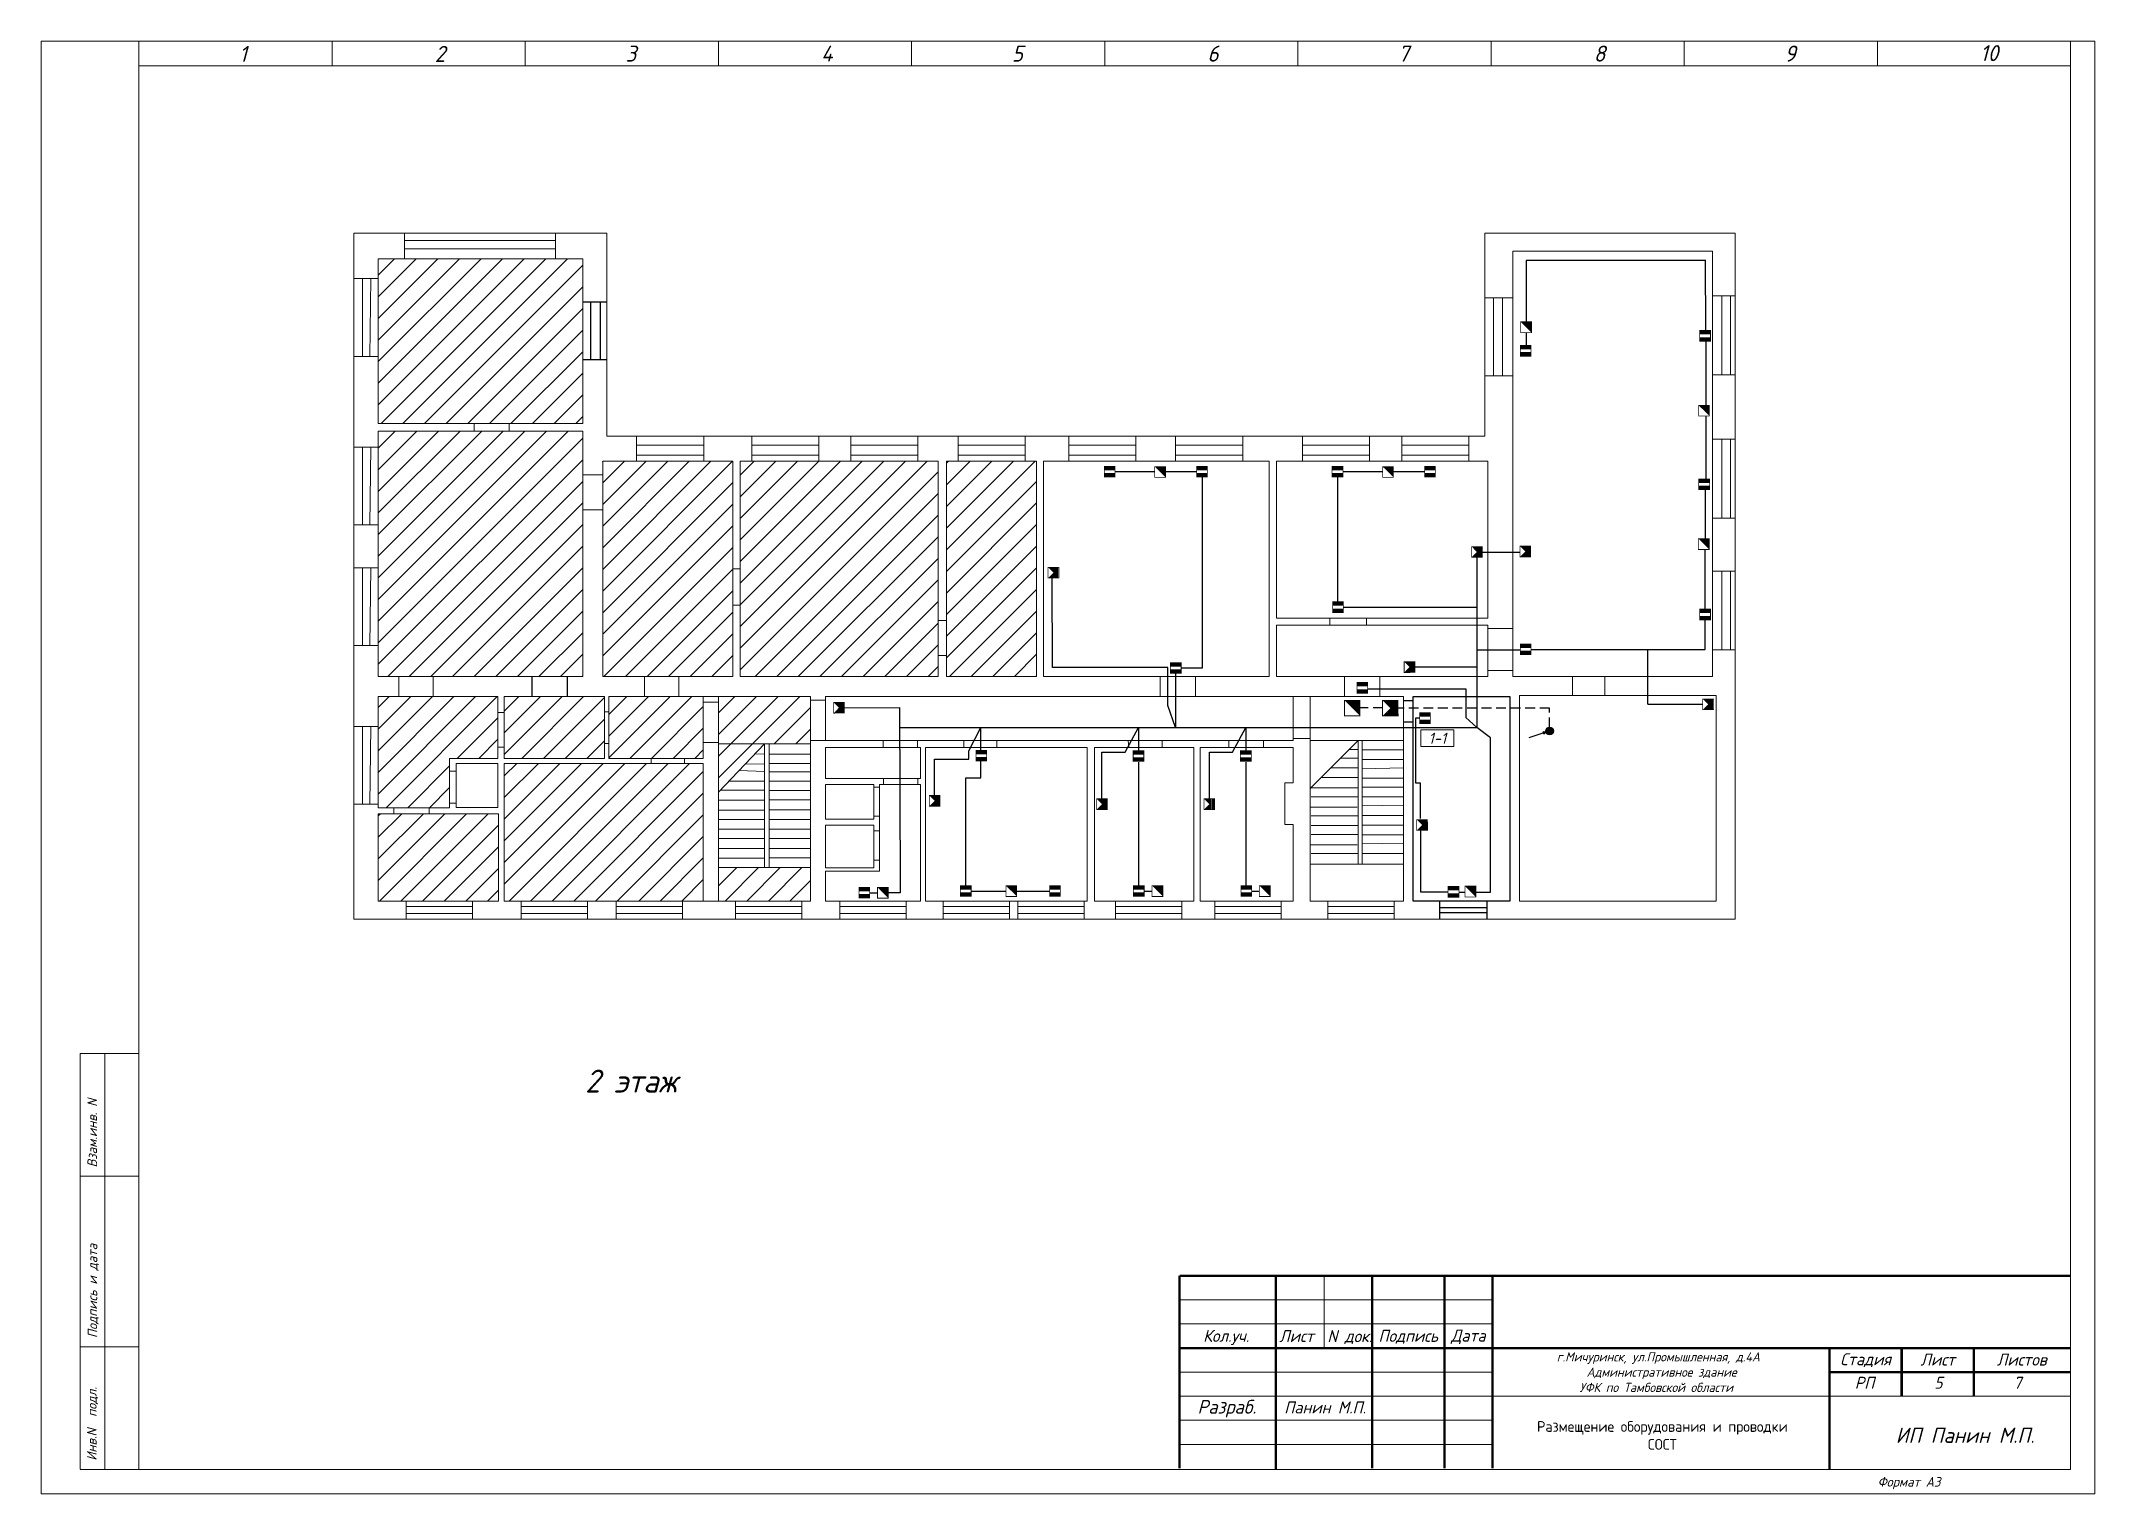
# Model space of a CAD drawing. Header units: inches. Extents: x -24 to 3888, y 393 to 1828.
# Drawn here: x 2185.8 to 2320.2, y 1165.1 to 1260.1 of the extents above; entities that cross this region are included whole.
import ezdxf

# ---------------------------------------------------------------- set-up
doc = ezdxf.new("R2010")
doc.units = ezdxf.units.IN
doc.header["$MEASUREMENT"] = 0
doc.linetypes.add('Caddy_Solid', pattern=[0])
doc.linetypes.add('HIDDEN2', pattern=[4.7625, 3.175, -1.5875])
doc.layers.get('0').transparency = 0.7
for name, color, linetype in [('BLK_12_THHN', 9, 'Continuous'), ('DESC', 7, 'Continuous'), ('LINK', 9, 'Continuous')]:
    doc.layers.add(name, color=color, linetype=linetype)
doc.styles.get("Standard").update_dxf_attribs({"font": 'GOST_Common Italic_0.ttf'})

msp = doc.modelspace()

# ---------------------------------------------------------------- texts
at = {"layer": 'DESC', "lineweight": 13}
for s, height, p in [('1', 1.05, (2198.81, 1258.78)), ('2', 1.05, (2211.61, 1258.78)), ('3', 1.05, (2224.09, 1258.8)), ('4', 1.05, (2236.89, 1258.8)), ('5', 1.05, (2249.37, 1258.8)), ('6', 1.05, (2262.17, 1258.8)), ('7', 1.05, (2274.65, 1258.8)), ('8', 1.05, (2287.45, 1258.8)), ('9', 1.05, (2299.93, 1258.8)), ('10', 1.048, (2312.73, 1258.83)), ('Формат А3', 0.629, (2306.03, 1165.58))]:
    msp.add_text(s, height=height, dxfattribs=at).set_placement(p)
for s, p in [('Взам.инв. N', (2189.51, 1186.46)), ('Подпись и дата', (2189.52, 1175.3)), ('Инв.N  подл.', (2189.48, 1167.28))]:
    msp.add_text(s, height=0.6288, rotation=90, dxfattribs=at).set_placement(p)
at = {"layer": 'DESC', "color": 0, "lineweight": 15}
for s, p in [('Кол.уч.', (2261.89, 1175.05)), ('Лист', (2266.87, 1175.04)), ('N док.', (2270.02, 1175.03)), ('РП', (2304.53, 1171.98)), ('5', (2309.73, 1171.98)), ('7', (2314.91, 1171.98))]:
    msp.add_text(s, height=0.787, dxfattribs=at).set_placement(p)
at = {"layer": 'DESC', "color": 0, "insert": (2277.22, 1214.54), "char_height": 0.72, "width": 2.16, "attachment_point": 5}
msp.add_mtext('1-1', dxfattribs=at)
at = {"layer": 'DESC', "color": 0, "lineweight": 15, "attachment_point": 1}
for s, width, heights, insert, char_height in [('\\pi5.66043;2 этаж', 17.9743, [1.74], (2215.79, 1192.86), 1.5), ('\\pi22.78276;г.Мичуринск, ул.Промышленная, д.4А\\P\\pi24.36617; Административное здание \\P\\pi24.27003;УФК по Тамбовской области', 59.1919, [0], (2262.25, 1174.37), 0.6), ('\\pi4.80835;ИП Панин М.П.', 17.9743, [1.74], (2302.4, 1169.44), 1)]:
    msp.add_mtext_dynamic_manual_height_columns(s, width=width, gutter_width=1, heights=heights, dxfattribs=dict(at, insert=insert, char_height=char_height))
at = {"layer": 'DESC', "color": 0, "lineweight": 15, "attachment_point": 5}
for s, insert, char_height, width in [('Подпись', (2275.31, 1175.38), 0.787, 4.725), ('Дата', (2279.24, 1175.38), 0.787, 3.15), ('Стадия', (2305.24, 1173.85), 0.787, 4.725), ('Лист', (2309.96, 1173.89), 0.787, 5.67), ('Листов', (2315.46, 1173.89), 0.787, 5.3325), ('Разраб.', (2263.44, 1170.68), 0.9, 7.0924), ('{\\fGOST Common|b0|i0|c204|p34;Размещение оборудования и проводки\\PСОСТ}', (2291.94, 1168.93), 0.7, 25.2)]:
    msp.add_mtext(s, dxfattribs=dict(at, insert=insert, char_height=char_height, width=width))
at = {"layer": 'DESC', "lineweight": 15, "insert": (2269.87, 1170.76), "char_height": 0.787, "width": 6.3, "attachment_point": 5}
msp.add_mtext('Панин М.П.', dxfattribs=at)

# ---------------------------------------------------------------- blocks, each defined once
blk = doc.blocks.new('Объем')
at = {"const_width": 0.2}
blk.add_lwpolyline([(0, 0), (0, 3), (3, 3), (3, 0)], close=True, dxfattribs=at)
for points in [[(0.21, 2.94), (0.21, 0.09)], [(0.41, 2.94), (0.41, 0.09)], [(0.61, 2.94), (0.61, 0.09)], [(0.8, 2.94), (0.8, 0.09)], [(1.01, 2.94), (1.01, 0.09)], [(1.21, 2.94), (1.21, 0.09)], [(1.39, 1.52), (2.81, 2.97)], [(1.39, 2.94), (1.39, 0.09)], [(1.39, 1.48), (2.82, 0.03)], [(1.56, 2.93), (1.56, 1.76)], [(1.56, 0.09), (1.56, 1.25)], [(1.74, 0.06), (1.74, 1.05)], [(1.76, 2.94), (1.76, 1.94)], [(1.94, 2.95), (1.94, 2.15)], [(1.94, 0.06), (1.94, 0.87)], [(2.13, 2.93), (2.13, 2.33)], [(2.13, 0.05), (2.13, 0.66)], [(2.3, 2.93), (2.3, 2.52)], [(2.31, 0.06), (2.31, 0.48)], [(2.49, 2.94), (2.49, 2.7)], [(2.49, 0.07), (2.49, 0.29)]]:
    blk.add_lwpolyline(points, dxfattribs=at)
blk = doc.blocks.new('Звуковой')
blk.add_lwpolyline([(0.1, 2.9, 0, 4, 0), (1.5, 1.51, 4, 4, 0)], format="xyseb")
at = {"const_width": 0.2}
blk.add_lwpolyline([(0, 0), (0, 3), (3, 3), (3, 0)], close=True, dxfattribs=at)

# ---------------------------------------------------------------- hatches: boundary and pattern name
at = {"layer": 'BLK_12_THHN'}
h = msp.add_hatch(color=0, dxfattribs=at)
h.dxf.hatch_style = 1
h.paths.add_polyline_path([(2284.81, 1215.01, 1), (2284.31, 1215.01, 1)])
h = msp.add_hatch(color=0, dxfattribs=at)
h.dxf.hatch_style = 1
h.paths.add_polyline_path([(2284.32, 1214.94), (2284.15, 1214.88), (2284.18, 1214.8)])
h.paths.add_polyline_path([(2284.13, 1214.96), (2284.15, 1214.88), (2284.32, 1214.94)])
at = {"layer": 'DESC', "lineweight": 15}
h = msp.add_hatch(color=0, dxfattribs=at)
h.dxf.hatch_style = 1
h.paths.add_polyline_path([(2294.39, 1240.76), (2294.39, 1240.5), (2295.09, 1240.5), (2295.09, 1240.76)])
h.paths.add_polyline_path([(2295.09, 1240.95), (2295.09, 1241.21), (2294.39, 1241.21), (2294.39, 1240.95)])
h = msp.add_hatch(color=0, dxfattribs=at)
h.dxf.hatch_style = 1
h.paths.add_polyline_path([(2282.65, 1239.8), (2282.65, 1239.53), (2283.35, 1239.53), (2283.35, 1239.8)])
h.paths.add_polyline_path([(2283.35, 1239.98), (2283.35, 1240.24), (2282.65, 1240.24), (2282.65, 1239.98)])
h = msp.add_hatch(color=0, dxfattribs=at)
h.dxf.hatch_style = 1
h.paths.add_polyline_path([(2255.43, 1231.89), (2255.43, 1231.63), (2256.13, 1231.63), (2256.13, 1231.89)])
h.paths.add_polyline_path([(2256.13, 1232.07), (2256.13, 1232.33), (2255.43, 1232.33), (2255.43, 1232.07)])
h = msp.add_hatch(color=0, dxfattribs=at)
h.dxf.hatch_style = 1
h.paths.add_polyline_path([(2261.47, 1231.89), (2261.47, 1231.63), (2262.17, 1231.63), (2262.17, 1231.89)])
h.paths.add_polyline_path([(2262.17, 1232.07), (2262.17, 1232.33), (2261.47, 1232.33), (2261.47, 1232.07)])
h = msp.add_hatch(color=0, dxfattribs=at)
h.dxf.hatch_style = 1
h.paths.add_polyline_path([(2270.33, 1231.89), (2270.33, 1231.63), (2271.04, 1231.63), (2271.04, 1231.89)])
h.paths.add_polyline_path([(2271.04, 1232.07), (2271.04, 1232.33), (2270.33, 1232.33), (2270.33, 1232.07)])
h = msp.add_hatch(color=0, dxfattribs=at)
h.dxf.hatch_style = 1
h.paths.add_polyline_path([(2276.38, 1231.89), (2276.38, 1231.63), (2277.08, 1231.63), (2277.08, 1231.89)])
h.paths.add_polyline_path([(2277.08, 1232.07), (2277.08, 1232.33), (2276.38, 1232.33), (2276.38, 1232.07)])
h = msp.add_hatch(color=0, dxfattribs=at)
h.dxf.hatch_style = 1
h.paths.add_polyline_path([(2294.32, 1231.05), (2294.32, 1230.79), (2295.03, 1230.79), (2295.03, 1231.05)])
h.paths.add_polyline_path([(2295.03, 1231.24), (2295.03, 1231.5), (2294.32, 1231.5), (2294.32, 1231.24)])
h = msp.add_hatch(color=0, dxfattribs=at)
h.dxf.hatch_style = 1
h.paths.add_polyline_path([(2270.36, 1223.02), (2270.36, 1222.76), (2271.06, 1222.76), (2271.06, 1223.02)])
h.paths.add_polyline_path([(2271.06, 1223.2), (2271.06, 1223.47), (2270.36, 1223.47), (2270.36, 1223.2)])
h = msp.add_hatch(color=0, dxfattribs=at)
h.dxf.hatch_style = 1
h.paths.add_polyline_path([(2294.39, 1222.54), (2294.39, 1222.28), (2295.09, 1222.28), (2295.09, 1222.54)])
h.paths.add_polyline_path([(2295.09, 1222.72), (2295.09, 1222.98), (2294.39, 1222.98), (2294.39, 1222.72)])
h = msp.add_hatch(color=0, dxfattribs=at)
h.dxf.hatch_style = 1
h.paths.add_polyline_path([(2282.65, 1220.26), (2282.65, 1220), (2283.35, 1220), (2283.35, 1220.26)])
h.paths.add_polyline_path([(2283.35, 1220.44), (2283.35, 1220.71), (2282.65, 1220.71), (2282.65, 1220.44)])
h = msp.add_hatch(color=0, dxfattribs=at)
h.dxf.hatch_style = 1
h.paths.add_polyline_path([(2259.74, 1219.04), (2259.74, 1218.78), (2260.45, 1218.78), (2260.45, 1219.04)])
h.paths.add_polyline_path([(2260.45, 1219.22), (2260.45, 1219.49), (2259.74, 1219.49), (2259.74, 1219.22)])
h = msp.add_hatch(color=0, dxfattribs=at)
h.dxf.hatch_style = 1
h.paths.add_polyline_path([(2271.96, 1217.74), (2271.96, 1217.48), (2272.66, 1217.48), (2272.66, 1217.74)])
h.paths.add_polyline_path([(2272.66, 1217.93), (2272.66, 1218.19), (2271.96, 1218.19), (2271.96, 1217.93)])
h = msp.add_hatch(color=0, dxfattribs=at)
h.dxf.hatch_style = 1
h.paths.add_polyline_path([(2276.05, 1215.76), (2276.05, 1215.5), (2276.76, 1215.5), (2276.76, 1215.76)])
h.paths.add_polyline_path([(2276.76, 1215.94), (2276.76, 1216.21), (2276.05, 1216.21), (2276.05, 1215.94)])
h = msp.add_hatch(color=0, dxfattribs=at)
h.dxf.hatch_style = 1
h.paths.add_polyline_path([(2247.02, 1213.3), (2247.02, 1213.04), (2247.72, 1213.04), (2247.72, 1213.3)])
h.paths.add_polyline_path([(2247.72, 1213.48), (2247.72, 1213.75), (2247.02, 1213.75), (2247.02, 1213.48)])
h = msp.add_hatch(color=0, dxfattribs=at)
h.dxf.hatch_style = 1
h.paths.add_polyline_path([(2257.31, 1213.28), (2257.31, 1213.02), (2258.01, 1213.02), (2258.01, 1213.28)])
h.paths.add_polyline_path([(2258.01, 1213.46), (2258.01, 1213.72), (2257.31, 1213.72), (2257.31, 1213.46)])
h = msp.add_hatch(color=0, dxfattribs=at)
h.dxf.hatch_style = 1
h.paths.add_polyline_path([(2264.33, 1213.28), (2264.33, 1213.02), (2265.04, 1213.02), (2265.04, 1213.28)])
h.paths.add_polyline_path([(2265.04, 1213.46), (2265.04, 1213.72), (2264.33, 1213.72), (2264.33, 1213.46)])
h = msp.add_hatch(color=0, dxfattribs=at)
h.dxf.hatch_style = 1
h.paths.add_polyline_path([(2239.37, 1204.34), (2239.37, 1204.08), (2240.07, 1204.08), (2240.07, 1204.34)])
h.paths.add_polyline_path([(2240.07, 1204.52), (2240.07, 1204.78), (2239.37, 1204.78), (2239.37, 1204.52)])
h = msp.add_hatch(color=0, dxfattribs=at)
h.dxf.hatch_style = 1
h.paths.add_polyline_path([(2246, 1204.45), (2246, 1204.19), (2246.71, 1204.19), (2246.71, 1204.45)])
h.paths.add_polyline_path([(2246.71, 1204.63), (2246.71, 1204.9), (2246, 1204.9), (2246, 1204.63)])
h = msp.add_hatch(color=0, dxfattribs=at)
h.dxf.hatch_style = 1
h.paths.add_polyline_path([(2251.84, 1204.45), (2251.84, 1204.19), (2252.54, 1204.19), (2252.54, 1204.45)])
h.paths.add_polyline_path([(2252.54, 1204.63), (2252.54, 1204.9), (2251.84, 1204.9), (2251.84, 1204.63)])
h = msp.add_hatch(color=0, dxfattribs=at)
h.dxf.hatch_style = 1
h.paths.add_polyline_path([(2257.33, 1204.45), (2257.33, 1204.19), (2258.03, 1204.19), (2258.03, 1204.45)])
h.paths.add_polyline_path([(2258.03, 1204.63), (2258.03, 1204.9), (2257.33, 1204.9), (2257.33, 1204.63)])
h = msp.add_hatch(color=0, dxfattribs=at)
h.dxf.hatch_style = 1
h.paths.add_polyline_path([(2264.36, 1204.45), (2264.36, 1204.19), (2265.06, 1204.19), (2265.06, 1204.45)])
h.paths.add_polyline_path([(2265.06, 1204.63), (2265.06, 1204.9), (2264.36, 1204.9), (2264.36, 1204.63)])
h = msp.add_hatch(color=0, dxfattribs=at)
h.dxf.hatch_style = 1
h.paths.add_polyline_path([(2277.92, 1204.4), (2277.92, 1204.13), (2278.63, 1204.13), (2278.63, 1204.4)])
h.paths.add_polyline_path([(2278.63, 1204.58), (2278.63, 1204.84), (2277.92, 1204.84), (2277.92, 1204.58)])
at = {"layer": 'LINK'}
h = msp.add_hatch(dxfattribs=at)
h.set_pattern_fill('ANSI31', color=0, scale=8)
h.paths.add_polyline_path([(2250.99, 1232.66), (2245.1, 1232.66), (2245.1, 1218.58), (2250.99, 1218.58)])
h.paths.add_polyline_path([(2244.54, 1232.66), (2231.6, 1232.66), (2231.6, 1218.58), (2244.54, 1218.58)])
h.paths.add_polyline_path([(2231.11, 1232.66), (2222.6, 1232.66), (2222.6, 1218.58), (2231.11, 1218.58)])
h.paths.add_polyline_path([(2221.29, 1234.63), (2207.91, 1234.63), (2207.91, 1218.58), (2221.29, 1218.58)])
h.paths.add_polyline_path([(2221.29, 1245.9), (2207.91, 1245.9), (2207.91, 1235.13), (2221.29, 1235.13)])
h.paths.add_polyline_path([(2215.73, 1217.26), (2207.91, 1217.26), (2207.91, 1209.99), (2212.58, 1209.99), (2212.58, 1213.22), (2215.73, 1213.22)])
h.paths.add_polyline_path([(2215.77, 1209.6), (2207.91, 1209.6), (2207.91, 1203.89), (2215.77, 1203.89)])
h.paths.add_polyline_path([(2229.18, 1212.88), (2216.16, 1212.88), (2216.16, 1203.89), (2229.18, 1203.89)])
h.paths.add_polyline_path([(2222.71, 1217.26), (2216.16, 1217.26), (2216.16, 1213.22), (2222.71, 1213.22)])
h.paths.add_polyline_path([(2229.18, 1217.26), (2223, 1217.26), (2223, 1213.22), (2229.18, 1213.22)])
h.paths.add_polyline_path([(2236.2, 1217.26), (2230.18, 1217.26), (2230.18, 1214.17), (2236.2, 1214.17)])
h.paths.add_polyline_path([(2236.2, 1206.08), (2230.18, 1206.08), (2230.18, 1203.89), (2236.2, 1203.89)])
h.paths.add_polyline_path([(2233.19, 1214.17), (2230.18, 1214.17), (2230.18, 1211)])

# ---------------------------------------------------------------- linework, layer by layer
at = {"layer": 'BLK_12_THHN', "color": 0, "lineweight": 15}
for p, q in [((2206.31, 1247.58), (2222.87, 1247.58)), ((2206.31, 1202.7), (2206.31, 1247.58)), ((2209.63, 1247.58), (2209.63, 1245.9)), ((2219.51, 1247.58), (2219.51, 1245.9)), ((2222.87, 1247.58), (2222.87, 1234.29)), ((2280.32, 1234.29), (2280.32, 1247.58)), ((2280.32, 1247.58), (2296.71, 1247.58)), ((2296.71, 1247.58), (2296.71, 1202.7)), ((2207.91, 1245.9), (2221.29, 1245.9)), ((2207.91, 1235.13), (2207.91, 1245.9)), ((2209.63, 1247.09), (2219.51, 1247.09)), ((2209.63, 1246.56), (2219.51, 1246.56)), ((2221.29, 1245.9), (2221.29, 1235.13)), ((2282.16, 1218.58), (2282.16, 1246.39)), ((2282.16, 1246.39), (2295.23, 1246.39)), ((2295.23, 1246.39), (2295.23, 1218.58)), ((2206.31, 1244.61), (2207.91, 1244.61)), ((2206.89, 1244.61), (2206.89, 1239.52)), ((2207.43, 1244.61), (2207.37, 1239.52)), ((2280.32, 1243.34), (2282.16, 1243.34)), ((2280.9, 1243.34), (2280.9, 1238.25)), ((2281.47, 1243.34), (2281.47, 1238.25)), ((2295.23, 1243.48), (2296.71, 1243.48)), ((2295.83, 1243.48), (2295.83, 1238.32)), ((2296.39, 1243.48), (2296.39, 1238.32)), ((2206.31, 1239.52), (2207.91, 1239.52)), ((2280.32, 1238.25), (2282.16, 1238.25)), ((2295.23, 1238.32), (2296.71, 1238.32)), ((2221.29, 1235.13), (2207.91, 1235.13)), ((2207.91, 1234.63), (2221.29, 1234.63)), ((2207.91, 1218.58), (2207.91, 1234.63)), ((2214.18, 1235.13), (2214.18, 1234.63)), ((2216.47, 1235.13), (2216.47, 1234.63)), ((2221.29, 1234.63), (2221.29, 1218.58)), ((2222.87, 1234.29), (2280.32, 1234.29)), ((2224.82, 1234.29), (2224.82, 1232.66)), ((2229.22, 1234.29), (2229.22, 1232.66)), ((2232.35, 1234.29), (2232.35, 1232.66)), ((2236.74, 1234.29), (2236.74, 1232.66)), ((2238.84, 1234.29), (2238.84, 1232.66)), ((2243.23, 1234.29), (2243.23, 1232.66)), ((2245.85, 1234.29), (2245.85, 1232.66)), ((2250.24, 1234.29), (2250.24, 1232.66)), ((2253.09, 1234.29), (2253.09, 1232.66)), ((2257.48, 1234.29), (2257.48, 1232.66)), ((2260.09, 1234.29), (2260.09, 1232.66)), ((2264.49, 1234.29), (2264.49, 1232.66)), ((2268.39, 1234.29), (2268.39, 1232.66)), ((2272.78, 1234.29), (2272.78, 1232.66)), ((2274.89, 1234.29), (2274.89, 1232.66)), ((2279.28, 1234.29), (2279.28, 1232.66)), ((2295.23, 1234.1), (2296.71, 1234.1)), ((2295.83, 1234.1), (2295.83, 1228.94)), ((2296.39, 1234.1), (2296.39, 1228.94)), ((2206.31, 1233.58), (2207.91, 1233.58)), ((2206.89, 1233.58), (2206.89, 1228.49)), ((2207.43, 1233.58), (2207.37, 1228.49)), ((2222.6, 1232.66), (2231.11, 1232.66)), ((2222.6, 1218.58), (2222.6, 1232.66)), ((2224.82, 1233.7), (2229.22, 1233.7)), ((2224.82, 1233.05), (2229.22, 1233.05)), ((2231.11, 1232.66), (2231.11, 1218.58)), ((2231.6, 1232.66), (2244.54, 1232.66)), ((2231.6, 1218.58), (2231.6, 1232.66)), ((2232.35, 1233.7), (2236.74, 1233.7)), ((2232.35, 1233.05), (2236.74, 1233.05)), ((2238.84, 1233.7), (2243.23, 1233.7)), ((2238.84, 1233.05), (2243.23, 1233.05)), ((2244.54, 1232.66), (2244.54, 1218.58)), ((2245.1, 1232.66), (2250.99, 1232.66)), ((2245.1, 1218.58), (2245.1, 1232.66)), ((2245.85, 1233.7), (2250.24, 1233.7)), ((2245.85, 1233.05), (2250.24, 1233.05)), ((2250.99, 1232.66), (2250.99, 1218.58)), ((2251.45, 1232.66), (2266.21, 1232.66)), ((2251.45, 1218.58), (2251.45, 1232.66)), ((2253.09, 1233.7), (2257.48, 1233.7)), ((2253.09, 1233.05), (2257.48, 1233.05)), ((2260.09, 1233.7), (2264.49, 1233.7)), ((2260.09, 1233.05), (2264.49, 1233.05)), ((2266.21, 1232.66), (2266.21, 1218.58)), ((2266.7, 1232.66), (2280.53, 1232.66)), ((2266.7, 1222.4), (2266.7, 1232.66)), ((2268.39, 1233.7), (2272.78, 1233.7)), ((2268.39, 1233.05), (2272.78, 1233.05)), ((2274.89, 1233.7), (2279.28, 1233.7)), ((2274.89, 1233.05), (2279.28, 1233.05)), ((2280.53, 1232.66), (2280.53, 1222.4)), ((2221.29, 1231.76), (2222.6, 1231.76)), ((2206.31, 1228.49), (2207.91, 1228.49)), ((2221.29, 1229.48), (2222.6, 1229.48)), ((2295.23, 1228.94), (2296.71, 1228.94)), ((2206.31, 1225.69), (2207.91, 1225.69)), ((2206.89, 1225.69), (2206.89, 1220.6)), ((2207.43, 1225.69), (2207.37, 1220.6)), ((2231.11, 1225.62), (2231.6, 1225.62)), ((2295.23, 1225.47), (2296.71, 1225.47)), ((2295.83, 1225.47), (2295.83, 1220.31)), ((2296.39, 1225.47), (2296.39, 1220.31)), ((2231.11, 1223.25), (2231.6, 1223.25)), ((2244.54, 1222.23), (2245.1, 1222.23)), ((2280.53, 1222.4), (2266.7, 1222.4)), ((2266.7, 1221.94), (2280.53, 1221.94)), ((2266.7, 1218.58), (2266.7, 1221.94)), ((2270.19, 1222.4), (2270.19, 1221.94)), ((2272.57, 1222.4), (2272.57, 1221.94)), ((2280.53, 1221.94), (2280.53, 1218.58)), ((2280.53, 1221.72), (2282.16, 1221.72)), ((2206.31, 1220.6), (2207.91, 1220.6)), ((2244.54, 1219.95), (2245.1, 1219.95)), ((2295.23, 1220.31), (2296.71, 1220.31)), ((2221.29, 1218.58), (2207.91, 1218.58)), ((2209.25, 1218.58), (2209.25, 1217.26)), ((2211.51, 1218.58), (2211.51, 1217.26)), ((2231.11, 1218.58), (2222.6, 1218.58)), ((2225.34, 1218.58), (2225.34, 1217.26)), ((2227.59, 1218.58), (2227.59, 1217.26)), ((2244.54, 1218.58), (2231.6, 1218.58)), ((2250.99, 1218.58), (2245.1, 1218.58)), ((2266.21, 1218.58), (2251.45, 1218.58)), ((2259.07, 1218.58), (2259.07, 1217.26)), ((2261.4, 1218.58), (2261.4, 1217.26)), ((2280.53, 1218.58), (2266.7, 1218.58)), ((2271.13, 1218.58), (2271.13, 1217.26)), ((2273.45, 1218.58), (2273.45, 1217.26)), ((2280.53, 1218.96), (2282.16, 1218.96)), ((2295.23, 1218.58), (2282.16, 1218.58)), ((2286.05, 1218.58), (2286.05, 1217.34)), ((2288.18, 1218.58), (2288.18, 1217.34)), ((2207.91, 1217.26), (2215.73, 1217.26)), ((2207.91, 1209.99), (2207.91, 1217.26)), ((2215.73, 1217.26), (2215.73, 1213.22)), ((2216.16, 1217.26), (2222.71, 1217.26)), ((2216.16, 1213.22), (2216.16, 1217.26)), ((2222.71, 1217.26), (2222.71, 1213.22)), ((2223, 1217.26), (2229.18, 1217.26)), ((2223, 1213.22), (2223, 1217.26)), ((2229.18, 1217.26), (2229.18, 1213.22)), ((2229.18, 1217.26), (2236.2, 1217.26)), ((2229.18, 1216.9), (2230.18, 1216.9)), ((2230.18, 1217.26), (2230.18, 1203.89)), ((2236.2, 1217.26), (2236.2, 1203.89)), ((2236.2, 1217.02), (2237.17, 1217.02)), ((2237.17, 1217.26), (2267.77, 1217.26)), ((2237.17, 1214.39), (2237.17, 1217.26)), ((2267.77, 1217.26), (2267.77, 1214.39)), ((2267.77, 1217.26), (2268.9, 1217.26)), ((2268.9, 1217.26), (2274.99, 1217.26)), ((2268.9, 1203.89), (2268.9, 1217.26)), ((2274.99, 1217.26), (2274.99, 1203.89)), ((2274.99, 1217.23), (2274.99, 1217.23)), ((2282.6, 1217.34), (2295.47, 1217.34)), ((2282.6, 1203.89), (2282.6, 1217.34)), ((2295.47, 1217.34), (2295.47, 1203.89)), ((2206.31, 1215.31), (2207.91, 1215.31)), ((2206.89, 1215.31), (2206.89, 1210.22)), ((2207.43, 1215.31), (2207.37, 1210.22)), ((2215.73, 1216.23), (2216.16, 1216.23)), ((2222.71, 1216.26), (2223, 1216.26)), ((2215.73, 1213.96), (2216.16, 1213.96)), ((2222.71, 1214.19), (2223, 1214.19)), ((2229.18, 1214.26), (2230.18, 1214.26)), ((2230.18, 1214.17), (2236.2, 1214.17)), ((2233.19, 1214.17), (2230.18, 1211)), ((2233.19, 1214.17), (2233.19, 1206.08)), ((2233.49, 1214.17), (2233.49, 1206.08)), ((2237.17, 1214.39), (2236.2, 1214.39)), ((2267.77, 1214.39), (2237.17, 1214.39)), ((2237.17, 1213.93), (2243.39, 1213.93)), ((2237.17, 1211.9), (2237.17, 1213.93)), ((2240.96, 1214.39), (2240.96, 1213.93)), ((2243.2, 1214.39), (2243.2, 1213.93)), ((2243.39, 1213.93), (2243.39, 1211.9)), ((2243.73, 1213.93), (2254.3, 1213.93)), ((2243.73, 1203.89), (2243.73, 1213.93)), ((2246.22, 1214.39), (2246.22, 1213.93)), ((2248.38, 1214.39), (2248.38, 1213.93)), ((2254.3, 1213.93), (2254.3, 1203.89)), ((2254.79, 1213.93), (2261.27, 1213.93)), ((2254.79, 1203.89), (2254.79, 1213.93)), ((2256.99, 1214.39), (2257.02, 1213.93)), ((2259.2, 1214.39), (2259.2, 1213.93)), ((2261.27, 1213.93), (2261.27, 1203.89)), ((2261.7, 1213.93), (2267.77, 1213.93)), ((2261.7, 1203.89), (2261.7, 1213.93)), ((2263.57, 1214.39), (2263.57, 1213.93)), ((2265.83, 1214.39), (2265.83, 1213.93)), ((2267.77, 1214.51), (2268.9, 1214.51)), ((2267.77, 1213.93), (2267.77, 1211.61)), ((2268.9, 1214.38), (2274.99, 1214.38)), ((2272.04, 1214.38), (2268.9, 1211.24)), ((2271.45, 1213.79), (2272.04, 1213.79)), ((2272.04, 1214.38), (2272.04, 1206.31)), ((2272.3, 1214.38), (2272.3, 1206.31)), ((2272.3, 1213.77), (2274.99, 1213.77)), ((2215.73, 1213.22), (2212.58, 1213.22)), ((2212.58, 1213.22), (2212.58, 1209.99)), ((2212.58, 1212.38), (2213.01, 1212.38)), ((2213.01, 1212.88), (2215.73, 1212.88)), ((2213.01, 1210), (2213.01, 1212.88)), ((2215.73, 1212.88), (2215.73, 1210)), ((2222.71, 1213.22), (2216.16, 1213.22)), ((2216.16, 1212.88), (2229.18, 1212.88)), ((2216.16, 1203.89), (2216.16, 1212.88)), ((2229.18, 1213.22), (2223, 1213.22)), ((2225.78, 1213.22), (2225.78, 1212.88)), ((2227.96, 1213.22), (2227.96, 1212.88)), ((2229.18, 1212.88), (2229.18, 1203.89)), ((2233.19, 1212.36), (2231.53, 1212.42)), ((2233.19, 1212.86), (2231.94, 1212.85)), ((2233.19, 1213.49), (2232.56, 1213.51)), ((2233.49, 1213.49), (2236.2, 1213.49)), ((2233.49, 1212.88), (2236.2, 1212.88)), ((2233.49, 1212.34), (2236.2, 1212.34)), ((2270.28, 1212.61), (2272.04, 1212.61)), ((2270.9, 1213.24), (2270.9, 1213.24)), ((2270.9, 1213.24), (2272.04, 1213.24)), ((2272.3, 1213.14), (2274.99, 1213.14)), ((2272.3, 1212.54), (2274.99, 1212.6)), ((2233.19, 1211.13), (2230.31, 1211.14)), ((2233.19, 1211.73), (2230.88, 1211.74)), ((2233.49, 1211.73), (2236.2, 1211.73)), ((2233.49, 1211.11), (2236.2, 1211.11)), ((2243.39, 1211.9), (2237.17, 1211.9)), ((2237.17, 1211.51), (2240.34, 1211.51)), ((2237.17, 1209.24), (2237.17, 1211.51)), ((2240.34, 1211.51), (2240.34, 1209.24)), ((2240.34, 1211.34), (2240.72, 1211.34)), ((2240.72, 1211.51), (2243.39, 1211.51)), ((2240.72, 1205.84), (2240.72, 1211.51)), ((2240.98, 1211.9), (2240.98, 1211.51)), ((2243.22, 1211.9), (2243.22, 1211.51)), ((2243.39, 1211.51), (2243.39, 1203.89)), ((2267.77, 1211.61), (2267.23, 1211.61)), ((2267.23, 1211.61), (2267.23, 1208.89)), ((2268.96, 1211.3), (2272.04, 1211.3)), ((2269.64, 1211.98), (2272.04, 1211.98)), ((2272.3, 1211.92), (2274.99, 1211.92)), ((2272.3, 1211.34), (2274.99, 1211.34)), ((2206.31, 1210.22), (2207.91, 1210.22)), ((2212.58, 1209.99), (2207.91, 1209.99)), ((2207.91, 1209.6), (2215.77, 1209.6)), ((2207.91, 1203.89), (2207.91, 1209.6)), ((2208.92, 1209.99), (2208.92, 1209.6)), ((2211.24, 1209.99), (2211.24, 1209.6)), ((2212.58, 1210.3), (2213.01, 1210.3)), ((2215.73, 1210), (2213.01, 1210)), ((2215.77, 1209.6), (2215.77, 1203.89)), ((2233.19, 1210.48), (2230.18, 1210.48)), ((2233.19, 1209.83), (2230.18, 1209.83)), ((2233.49, 1210.5), (2236.2, 1210.5)), ((2233.49, 1209.85), (2236.2, 1209.85)), ((2268.88, 1210.03), (2271.96, 1210.03)), ((2268.96, 1210.71), (2272.04, 1210.71)), ((2272.3, 1210.71), (2274.99, 1210.71)), ((2272.3, 1210.11), (2274.99, 1210.17)), ((2233.19, 1209.23), (2230.18, 1209.23)), ((2233.19, 1208.6), (2230.18, 1208.6)), ((2233.49, 1209.23), (2236.2, 1209.23)), ((2233.49, 1208.6), (2236.2, 1208.6)), ((2240.34, 1209.24), (2237.17, 1209.24)), ((2237.17, 1208.86), (2240.34, 1208.86)), ((2237.17, 1206.06), (2237.17, 1208.86)), ((2240.34, 1209.44), (2240.72, 1209.44)), ((2240.34, 1208.86), (2240.34, 1206.06)), ((2240.34, 1208.48), (2240.72, 1208.48)), ((2267.23, 1208.89), (2267.77, 1208.89)), ((2267.77, 1208.89), (2267.77, 1203.89)), ((2268.96, 1209.47), (2272.04, 1209.47)), ((2268.96, 1208.83), (2272.04, 1208.83)), ((2272.3, 1209.49), (2274.99, 1209.49)), ((2272.3, 1208.85), (2274.99, 1208.85)), ((2233.19, 1207.97), (2230.18, 1207.97)), ((2233.19, 1207.33), (2230.18, 1207.33)), ((2233.49, 1207.98), (2236.2, 1207.98)), ((2233.49, 1207.33), (2236.2, 1207.33)), ((2268.88, 1207.56), (2271.96, 1207.56)), ((2268.96, 1208.24), (2272.04, 1208.24)), ((2268.96, 1207), (2272.04, 1207)), ((2272.3, 1208.22), (2274.99, 1208.22)), ((2272.3, 1207.62), (2274.99, 1207.68)), ((2272.3, 1207), (2274.99, 1207)), ((2233.19, 1206.7), (2230.18, 1206.7)), ((2230.18, 1206.08), (2236.2, 1206.08)), ((2233.49, 1206.72), (2236.2, 1206.72)), ((2240.34, 1206.06), (2237.17, 1206.06)), ((2237.17, 1203.89), (2237.17, 1205.84)), ((2237.17, 1205.84), (2240.72, 1205.84)), ((2240.34, 1206.56), (2240.72, 1206.56)), ((2268.9, 1206.31), (2274.99, 1206.31)), ((2215.77, 1203.89), (2207.91, 1203.89)), ((2209.73, 1203.89), (2209.73, 1202.7)), ((2209.73, 1203.54), (2214.08, 1203.54)), ((2209.73, 1203.08), (2214.08, 1203.08)), ((2214.08, 1203.89), (2214.08, 1202.7)), ((2229.18, 1203.89), (2216.16, 1203.89)), ((2217.27, 1203.89), (2217.27, 1202.7)), ((2217.27, 1203.54), (2221.61, 1203.54)), ((2217.27, 1203.08), (2221.61, 1203.08)), ((2221.61, 1203.89), (2221.61, 1202.7)), ((2223.47, 1203.89), (2223.47, 1202.7)), ((2223.47, 1203.54), (2227.81, 1203.54)), ((2223.47, 1203.08), (2227.81, 1203.08)), ((2227.81, 1203.89), (2227.81, 1202.7)), ((2236.2, 1203.89), (2229.18, 1203.89)), ((2231.29, 1203.89), (2231.29, 1202.7)), ((2231.29, 1203.54), (2235.63, 1203.54)), ((2231.29, 1203.08), (2235.63, 1203.08)), ((2235.63, 1203.89), (2235.63, 1202.7)), ((2243.39, 1203.89), (2237.17, 1203.89)), ((2238.11, 1203.89), (2238.11, 1202.7)), ((2238.11, 1203.54), (2242.45, 1203.54)), ((2238.11, 1203.08), (2242.45, 1203.08)), ((2242.45, 1203.89), (2242.45, 1202.7)), ((2254.3, 1203.89), (2243.73, 1203.89)), ((2244.88, 1203.89), (2244.88, 1202.7)), ((2244.88, 1203.54), (2249.22, 1203.54)), ((2244.88, 1203.08), (2249.22, 1203.08)), ((2249.22, 1203.89), (2249.22, 1202.7)), ((2249.77, 1203.89), (2249.77, 1202.7)), ((2249.77, 1203.54), (2254.11, 1203.54)), ((2249.77, 1203.08), (2254.11, 1203.08)), ((2254.11, 1203.89), (2254.11, 1202.7)), ((2261.27, 1203.89), (2254.79, 1203.89)), ((2256.16, 1203.89), (2256.16, 1202.7)), ((2256.16, 1203.54), (2260.5, 1203.54)), ((2256.16, 1203.08), (2260.5, 1203.08)), ((2260.5, 1203.89), (2260.5, 1202.7)), ((2267.77, 1203.89), (2261.7, 1203.89)), ((2262.66, 1203.89), (2262.66, 1202.7)), ((2262.66, 1203.54), (2267, 1203.54)), ((2262.66, 1203.08), (2267, 1203.08)), ((2267, 1203.89), (2267, 1202.7)), ((2274.99, 1203.89), (2268.9, 1203.89)), ((2270.05, 1203.89), (2270.05, 1202.7)), ((2270.05, 1203.54), (2274.39, 1203.54)), ((2270.05, 1203.08), (2274.39, 1203.08)), ((2274.39, 1203.89), (2274.39, 1202.7)), ((2295.47, 1203.89), (2282.6, 1203.89)), ((2296.71, 1202.7), (2206.31, 1202.7))]:
    msp.add_line(p, q, dxfattribs=at)
at = {"layer": 'BLK_12_THHN', "color": 0, "linetype": 'HIDDEN2', "ltscale": 0.2}
for p, q in [((2273.64, 1216.52), (2272.18, 1216.52)), ((2284.56, 1216.51), (2274.64, 1216.5)), ((2284.56, 1215.26), (2284.56, 1216.51))]:
    msp.add_line(p, q, dxfattribs=at)
at = {"layer": 'BLK_12_THHN', "color": 0}
for p, q in [((2284.32, 1214.94), (2283.21, 1214.56)), ((2284.32, 1214.94), (2284.13, 1214.96)), ((2284.18, 1214.8), (2284.13, 1214.96)), ((2284.32, 1214.94), (2284.18, 1214.8))]:
    msp.add_line(p, q, dxfattribs=at)
msp.add_circle((2284.56, 1215.01), 0.249, dxfattribs=at)
at = {"layer": 'DESC', "linetype": 'Caddy_Solid', "lineweight": 15}
for p, q in [((2192.25, 1258.54), (2192.25, 1260.14)), ((2204.89, 1258.54), (2204.89, 1260.14)), ((2217.53, 1258.54), (2217.53, 1260.14)), ((2230.17, 1258.54), (2230.17, 1260.14)), ((2242.81, 1258.54), (2242.81, 1260.14)), ((2255.45, 1258.54), (2255.45, 1260.14)), ((2268.09, 1258.54), (2268.09, 1260.14)), ((2280.73, 1258.54), (2280.73, 1260.14)), ((2293.37, 1258.54), (2293.37, 1260.14)), ((2306.01, 1258.54), (2306.01, 1260.14)), ((2318.65, 1258.54), (2318.65, 1260.14)), ((2192.25, 1258.52), (2318.65, 1258.52)), ((2192.25, 1258.52), (2192.25, 1166.7)), ((2318.65, 1258.52), (2318.65, 1166.7)), ((2188.41, 1166.72), (2188.41, 1193.92)), ((2188.41, 1193.92), (2192.25, 1193.92)), ((2190.01, 1193.92), (2190.01, 1166.72)), ((2188.41, 1185.9), (2192.25, 1185.9)), ((2188.41, 1174.72), (2192.25, 1174.72)), ((2318.65, 1166.7), (2188.41, 1166.7))]:
    msp.add_line(p, q, dxfattribs=at)
at = {"layer": 'DESC', "color": 0, "lineweight": 15}
for p, q in [((2269.8, 1179.37), (2269.8, 1174.64)), ((2260.35, 1177.79), (2280.83, 1177.79)), ((2260.35, 1176.22), (2280.83, 1176.22)), ((2260.35, 1173.07), (2280.83, 1173.07)), ((2260.35, 1171.49), (2280.83, 1171.49)), ((2280.83, 1171.49), (2318.63, 1171.49)), ((2260.35, 1169.92), (2280.83, 1169.92)), ((2260.35, 1168.34), (2280.83, 1168.34))]:
    msp.add_line(p, q, dxfattribs=at)
at = {"layer": 'DESC', "lineweight": 15}
msp.add_lwpolyline([(2185.85, 1165.1), (2320.25, 1165.1), (2320.25, 1260.14), (2185.85, 1260.14)], close=True, dxfattribs=at)
at = {"layer": 'DESC', "color": 0, "lineweight": 15}
for points, const_width in [([(2294.39, 1241.21), (2295.09, 1241.21), (2295.09, 1240.5), (2294.39, 1240.5), (2294.39, 1241.21)], 0.047), ([(2282.65, 1240.24), (2283.35, 1240.24), (2283.35, 1239.53), (2282.65, 1239.53), (2282.65, 1240.24)], 0.047), ([(2255.43, 1232.33), (2256.13, 1232.33), (2256.13, 1231.63), (2255.43, 1231.63), (2255.43, 1232.33)], 0.047), ([(2261.47, 1232.33), (2262.17, 1232.33), (2262.17, 1231.63), (2261.47, 1231.63), (2261.47, 1232.33)], 0.047), ([(2270.33, 1232.33), (2271.04, 1232.33), (2271.04, 1231.63), (2270.33, 1231.63), (2270.33, 1232.33)], 0.047), ([(2276.38, 1232.33), (2277.08, 1232.33), (2277.08, 1231.63), (2276.38, 1231.63), (2276.38, 1232.33)], 0.047), ([(2294.32, 1231.5), (2295.03, 1231.5), (2295.03, 1230.79), (2294.32, 1230.79), (2294.32, 1231.5)], 0.047), ([(2270.36, 1223.47), (2271.06, 1223.47), (2271.06, 1222.76), (2270.36, 1222.76), (2270.36, 1223.47)], 0.047), ([(2294.39, 1222.98), (2295.09, 1222.98), (2295.09, 1222.28), (2294.39, 1222.28), (2294.39, 1222.98)], 0.047), ([(2282.65, 1220.71), (2283.35, 1220.71), (2283.35, 1220), (2282.65, 1220), (2282.65, 1220.71)], 0.047), ([(2259.74, 1219.49), (2260.45, 1219.49), (2260.45, 1218.78), (2259.74, 1218.78), (2259.74, 1219.49)], 0.047), ([(2271.96, 1218.19), (2272.66, 1218.19), (2272.66, 1217.48), (2271.96, 1217.48), (2271.96, 1218.19)], 0.047), ([(2276.05, 1216.21), (2276.76, 1216.21), (2276.76, 1215.5), (2276.05, 1215.5), (2276.05, 1216.21)], 0.047), ([(2247.02, 1213.75), (2247.72, 1213.75), (2247.72, 1213.04), (2247.02, 1213.04), (2247.02, 1213.75)], 0.047), ([(2257.31, 1213.72), (2258.01, 1213.72), (2258.01, 1213.02), (2257.31, 1213.02), (2257.31, 1213.72)], 0.047), ([(2264.33, 1213.72), (2265.04, 1213.72), (2265.04, 1213.02), (2264.33, 1213.02), (2264.33, 1213.72)], 0.047), ([(2239.37, 1204.78), (2240.07, 1204.78), (2240.07, 1204.08), (2239.37, 1204.08), (2239.37, 1204.78)], 0.047), ([(2246, 1204.9), (2246.71, 1204.9), (2246.71, 1204.19), (2246, 1204.19), (2246, 1204.9)], 0.047), ([(2251.84, 1204.9), (2252.54, 1204.9), (2252.54, 1204.19), (2251.84, 1204.19), (2251.84, 1204.9)], 0.047), ([(2257.33, 1204.9), (2258.03, 1204.9), (2258.03, 1204.19), (2257.33, 1204.19), (2257.33, 1204.9)], 0.047), ([(2264.36, 1204.9), (2265.06, 1204.9), (2265.06, 1204.19), (2264.36, 1204.19), (2264.36, 1204.9)], 0.047), ([(2277.92, 1204.84), (2278.63, 1204.84), (2278.63, 1204.13), (2277.92, 1204.13), (2277.92, 1204.84)], 0.047), ([(2260.35, 1179.37), (2318.63, 1179.37)], 0.158), ([(2260.35, 1179.37), (2260.35, 1166.77)], 0.158), ([(2266.65, 1179.37), (2266.65, 1166.7)], 0.158), ([(2272.95, 1179.37), (2272.95, 1166.77)], 0.158), ([(2277.68, 1179.37), (2277.68, 1166.77)], 0.158), ([(2280.83, 1179.37), (2280.83, 1166.77)], 0.158), ([(2260.35, 1174.64), (2318.63, 1174.64)], 0.158), ([(2302.88, 1166.7), (2302.88, 1174.64)], 0.158), ([(2307.6, 1171.49), (2307.6, 1174.64)], 0.158), ([(2312.33, 1171.49), (2312.33, 1174.64)], 0.158), ([(2302.88, 1173.07), (2318.63, 1173.07)], 0.158)]:
    msp.add_lwpolyline(points, dxfattribs=dict(at, const_width=const_width))
msp.add_lwpolyline([(2276.14, 1215.08), (2278.3, 1215.08), (2278.3, 1214), (2276.14, 1214), (2276.14, 1215.08)], dxfattribs=at)
at = {"layer": 'LINK', "color": 0}
for p, q in [((2294.78, 1245.8), (2283.02, 1245.8)), ((2283.02, 1245.8), (2283.02, 1241.82)), ((2294.78, 1241.23), (2294.77, 1245.8)), ((2221.29, 1243.09), (2222.87, 1243.09)), ((2221.79, 1243.09), (2221.79, 1239.32)), ((2222.44, 1243.09), (2222.44, 1239.32)), ((2283.02, 1241.08), (2283.02, 1240.28)), ((2221.29, 1239.32), (2222.87, 1239.32)), ((2294.81, 1236.32), (2294.81, 1240.5)), ((2294.81, 1231.48), (2294.81, 1235.61)), ((2256.13, 1231.98), (2258.72, 1231.98)), ((2259.43, 1231.98), (2261.47, 1231.98)), ((2261.82, 1231.63), (2261.82, 1219.13)), ((2270.69, 1231.63), (2270.69, 1223.47)), ((2271.04, 1231.98), (2273.63, 1231.98)), ((2274.34, 1231.98), (2276.38, 1231.98)), ((2294.76, 1227.59), (2294.77, 1230.79)), ((2279.81, 1226.37), (2279.81, 1215.25)), ((2280.16, 1226.72), (2282.62, 1226.72)), ((2294.75, 1222.89), (2294.75, 1226.89)), ((2252.04, 1219.17), (2252.01, 1225.02)), ((2271.06, 1223.11), (2279.81, 1223.11)), ((2294.75, 1220.35), (2294.75, 1222.34)), ((2283.35, 1220.35), (2294.75, 1220.35)), ((2291, 1216.77), (2291, 1220.35)), ((2259.58, 1219.17), (2252.04, 1219.17)), ((2259.58, 1216.68), (2259.58, 1219.17)), ((2261.82, 1219.13), (2260.45, 1219.13)), ((2275.75, 1219.2), (2279.81, 1219.2)), ((2279.81, 1220.33), (2282.65, 1220.33)), ((2217.96, 1218.58), (2217.96, 1217.26)), ((2220.27, 1218.58), (2220.27, 1217.26)), ((2260.09, 1218.78), (2260.09, 1215.25)), ((2272.66, 1217.78), (2272.66, 1217.78)), ((2272.66, 1217.78), (2279.07, 1217.78)), ((2279.07, 1217.78), (2279.07, 1215.9)), ((2238.41, 1216.53), (2242.04, 1216.54)), ((2242.04, 1213.81), (2242.04, 1216.54)), ((2260.09, 1215.25), (2259.58, 1216.68)), ((2274.99, 1217.01), (2275.63, 1217.01)), ((2275.63, 1217.26), (2281.95, 1217.26)), ((2275.63, 1203.89), (2275.63, 1217.26)), ((2281.95, 1217.26), (2281.95, 1203.89)), ((2291, 1216.77), (2294.58, 1216.77)), ((2242.04, 1215.25), (2279.81, 1215.25)), ((2246.55, 1213.71), (2247.34, 1215.25)), ((2247.34, 1213.75), (2247.34, 1215.25)), ((2256.78, 1213.62), (2257.66, 1215.25)), ((2257.66, 1215.25), (2257.66, 1213.72)), ((2263.81, 1213.62), (2264.68, 1215.25)), ((2264.68, 1215.25), (2264.68, 1213.72)), ((2274.99, 1215.6), (2275.63, 1215.6)), ((2276.05, 1215.85), (2275.78, 1215.85)), ((2275.78, 1215.85), (2275.78, 1211.61)), ((2279.07, 1215.9), (2279.81, 1215.25)), ((2280.69, 1214.56), (2279.81, 1215.25)), ((2242.04, 1213.81), (2242.04, 1211.33)), ((2246.55, 1213.16), (2246.55, 1213.71)), ((2280.69, 1204.47), (2280.69, 1214.56)), ((2244.32, 1210.8), (2244.32, 1213.16)), ((2244.32, 1213.16), (2246.55, 1213.16)), ((2247.34, 1211.94), (2247.34, 1213.04)), ((2255.27, 1210.57), (2255.27, 1213.62)), ((2255.27, 1213.62), (2256.78, 1213.62)), ((2257.68, 1204.9), (2257.68, 1212.97)), ((2262.3, 1210.57), (2262.3, 1213.62)), ((2262.3, 1213.62), (2263.81, 1213.62)), ((2264.71, 1204.9), (2264.71, 1212.97)), ((2242.04, 1211.33), (2242.06, 1204.42)), ((2246.35, 1204.9), (2246.35, 1211.94)), ((2246.35, 1211.94), (2247.34, 1211.94)), ((2275.78, 1211.61), (2276.1, 1211.61)), ((2276.1, 1211.61), (2276.1, 1209.28)), ((2276.11, 1208.51), (2276.11, 1204.49)), ((2240.07, 1204.43), (2240.07, 1204.43)), ((2240.07, 1204.43), (2240.58, 1204.42)), ((2242.06, 1204.42), (2241.29, 1204.42)), ((2246.71, 1204.55), (2246.71, 1204.55)), ((2246.71, 1204.54), (2248.99, 1204.54)), ((2249.69, 1204.54), (2251.84, 1204.54)), ((2252.54, 1204.55), (2252.54, 1204.55)), ((2258.03, 1204.55), (2258.03, 1204.55)), ((2258.03, 1204.54), (2258.55, 1204.54)), ((2265.06, 1204.55), (2265.06, 1204.55)), ((2265.06, 1204.54), (2265.57, 1204.54)), ((2276.11, 1204.49), (2277.92, 1204.49)), ((2278.63, 1204.47), (2279.03, 1204.47)), ((2279.74, 1204.47), (2280.69, 1204.47)), ((2281.95, 1203.89), (2275.63, 1203.89)), ((2277.35, 1203.89), (2277.35, 1202.7)), ((2277.35, 1203.47), (2280.45, 1203.47)), ((2277.35, 1203.13), (2280.45, 1203.13)), ((2280.45, 1203.89), (2280.45, 1202.7))]:
    msp.add_line(p, q, dxfattribs=at)

# ---------------------------------------------------------------- block references
at = {"layer": 'DESC', "color": 0}
for name, p, xscale, yscale, zscale, rotation in [('Звуковой', (2282.67, 1241.78), 0.2351986559999729, 0.2351986559999729, 0.2351986559999729, 270), ('Звуковой', (2294.31, 1236.32), 0.2351986559999729, 0.2351986559999729, 0.2351986559999729, 270), ('Звуковой', (2258.72, 1232.31), 0.2351986559999729, 0.2351986559999729, 0.2351986559999729, 270), ('Звуковой', (2273.63, 1232.31), 0.2351986559999729, 0.2351986559999729, 0.2351986559999729, 270), ('Объем', (2280.16, 1226.37), -0.2351865600000282, 0.2351865600000034, 0.23518656, 0.05815664228504325), ('Объем', (2283.33, 1226.4), -0.2351865600000282, 0.2351865600000034, 0.23518656, 0.05815664228504325), ('Звуковой', (2294.3, 1227.59), 0.2351986559999729, 0.2351986559999729, 0.2351986559999729, 270), ('Объем', (2252.45, 1225.02), -0.2351865600000282, 0.2351865600000034, 0.23518656, 0.05815664228504325), ('Объем', (2275.75, 1218.84), -0.2351865600000282, 0.2351865600000034, 0.23518656, 0.05815664228504325), ('Объем', (2238.41, 1216.18), -0.2351865600000282, 0.2351865600000034, 0.23518656, 0.05815664228504325), ('Звуковой', (2271.14, 1217.01), 0.3359980799999613, 0.3359980799999613, 0.3359980799999613, 270), ('Объем', (2274.64, 1216), -0.3359808000000403, 0.3359808000000049, 0.3359808000000001, 0.05815664228504325), ('Объем', (2295.29, 1216.4), -0.2351865600000282, 0.2351865600000034, 0.23518656, 0.05815664228504325), ('Объем', (2244.67, 1210.09), -0.2351865600000282, 0.2351865600000034, 0.23518656, 0.05815664228504325), ('Объем', (2255.62, 1209.87), -0.2351865600000282, 0.2351865600000034, 0.23518656, 0.05815664228504325), ('Объем', (2262.65, 1209.87), -0.2351865600000282, 0.2351865600000034, 0.23518656, 0.05815664228504325), ('Объем', (2276.57, 1208.51), -0.2351865600000282, 0.2351865600000034, 0.23518656, 0.05815664228504325), ('Звуковой', (2240.58, 1204.78), 0.2351986559999729, 0.2351986559999729, 0.2351986559999729, 270), ('Звуковой', (2248.99, 1204.89), 0.2351986559999729, 0.2351986559999729, 0.2351986559999729, 270), ('Звуковой', (2258.55, 1204.89), 0.2351986559999729, 0.2351986559999729, 0.2351986559999729, 270), ('Звуковой', (2265.57, 1204.89), 0.2351986559999729, 0.2351986559999729, 0.2351986559999729, 270), ('Звуковой', (2279.03, 1204.86), 0.2351986559999729, 0.2351986559999729, 0.2351986559999729, 270)]:
    msp.add_blockref(name, p, dxfattribs=dict(at, xscale=xscale, yscale=yscale, zscale=zscale, rotation=rotation))

msp.set_redraw_order([(e.dxf.handle, doc.entitydb.next_handle()) for e in msp.query("TEXT MTEXT ATTDEF DIMENSION ARC_DIMENSION")])  # texts and dimensions are drawn at this point

doc.saveas('drawing.dxf')
